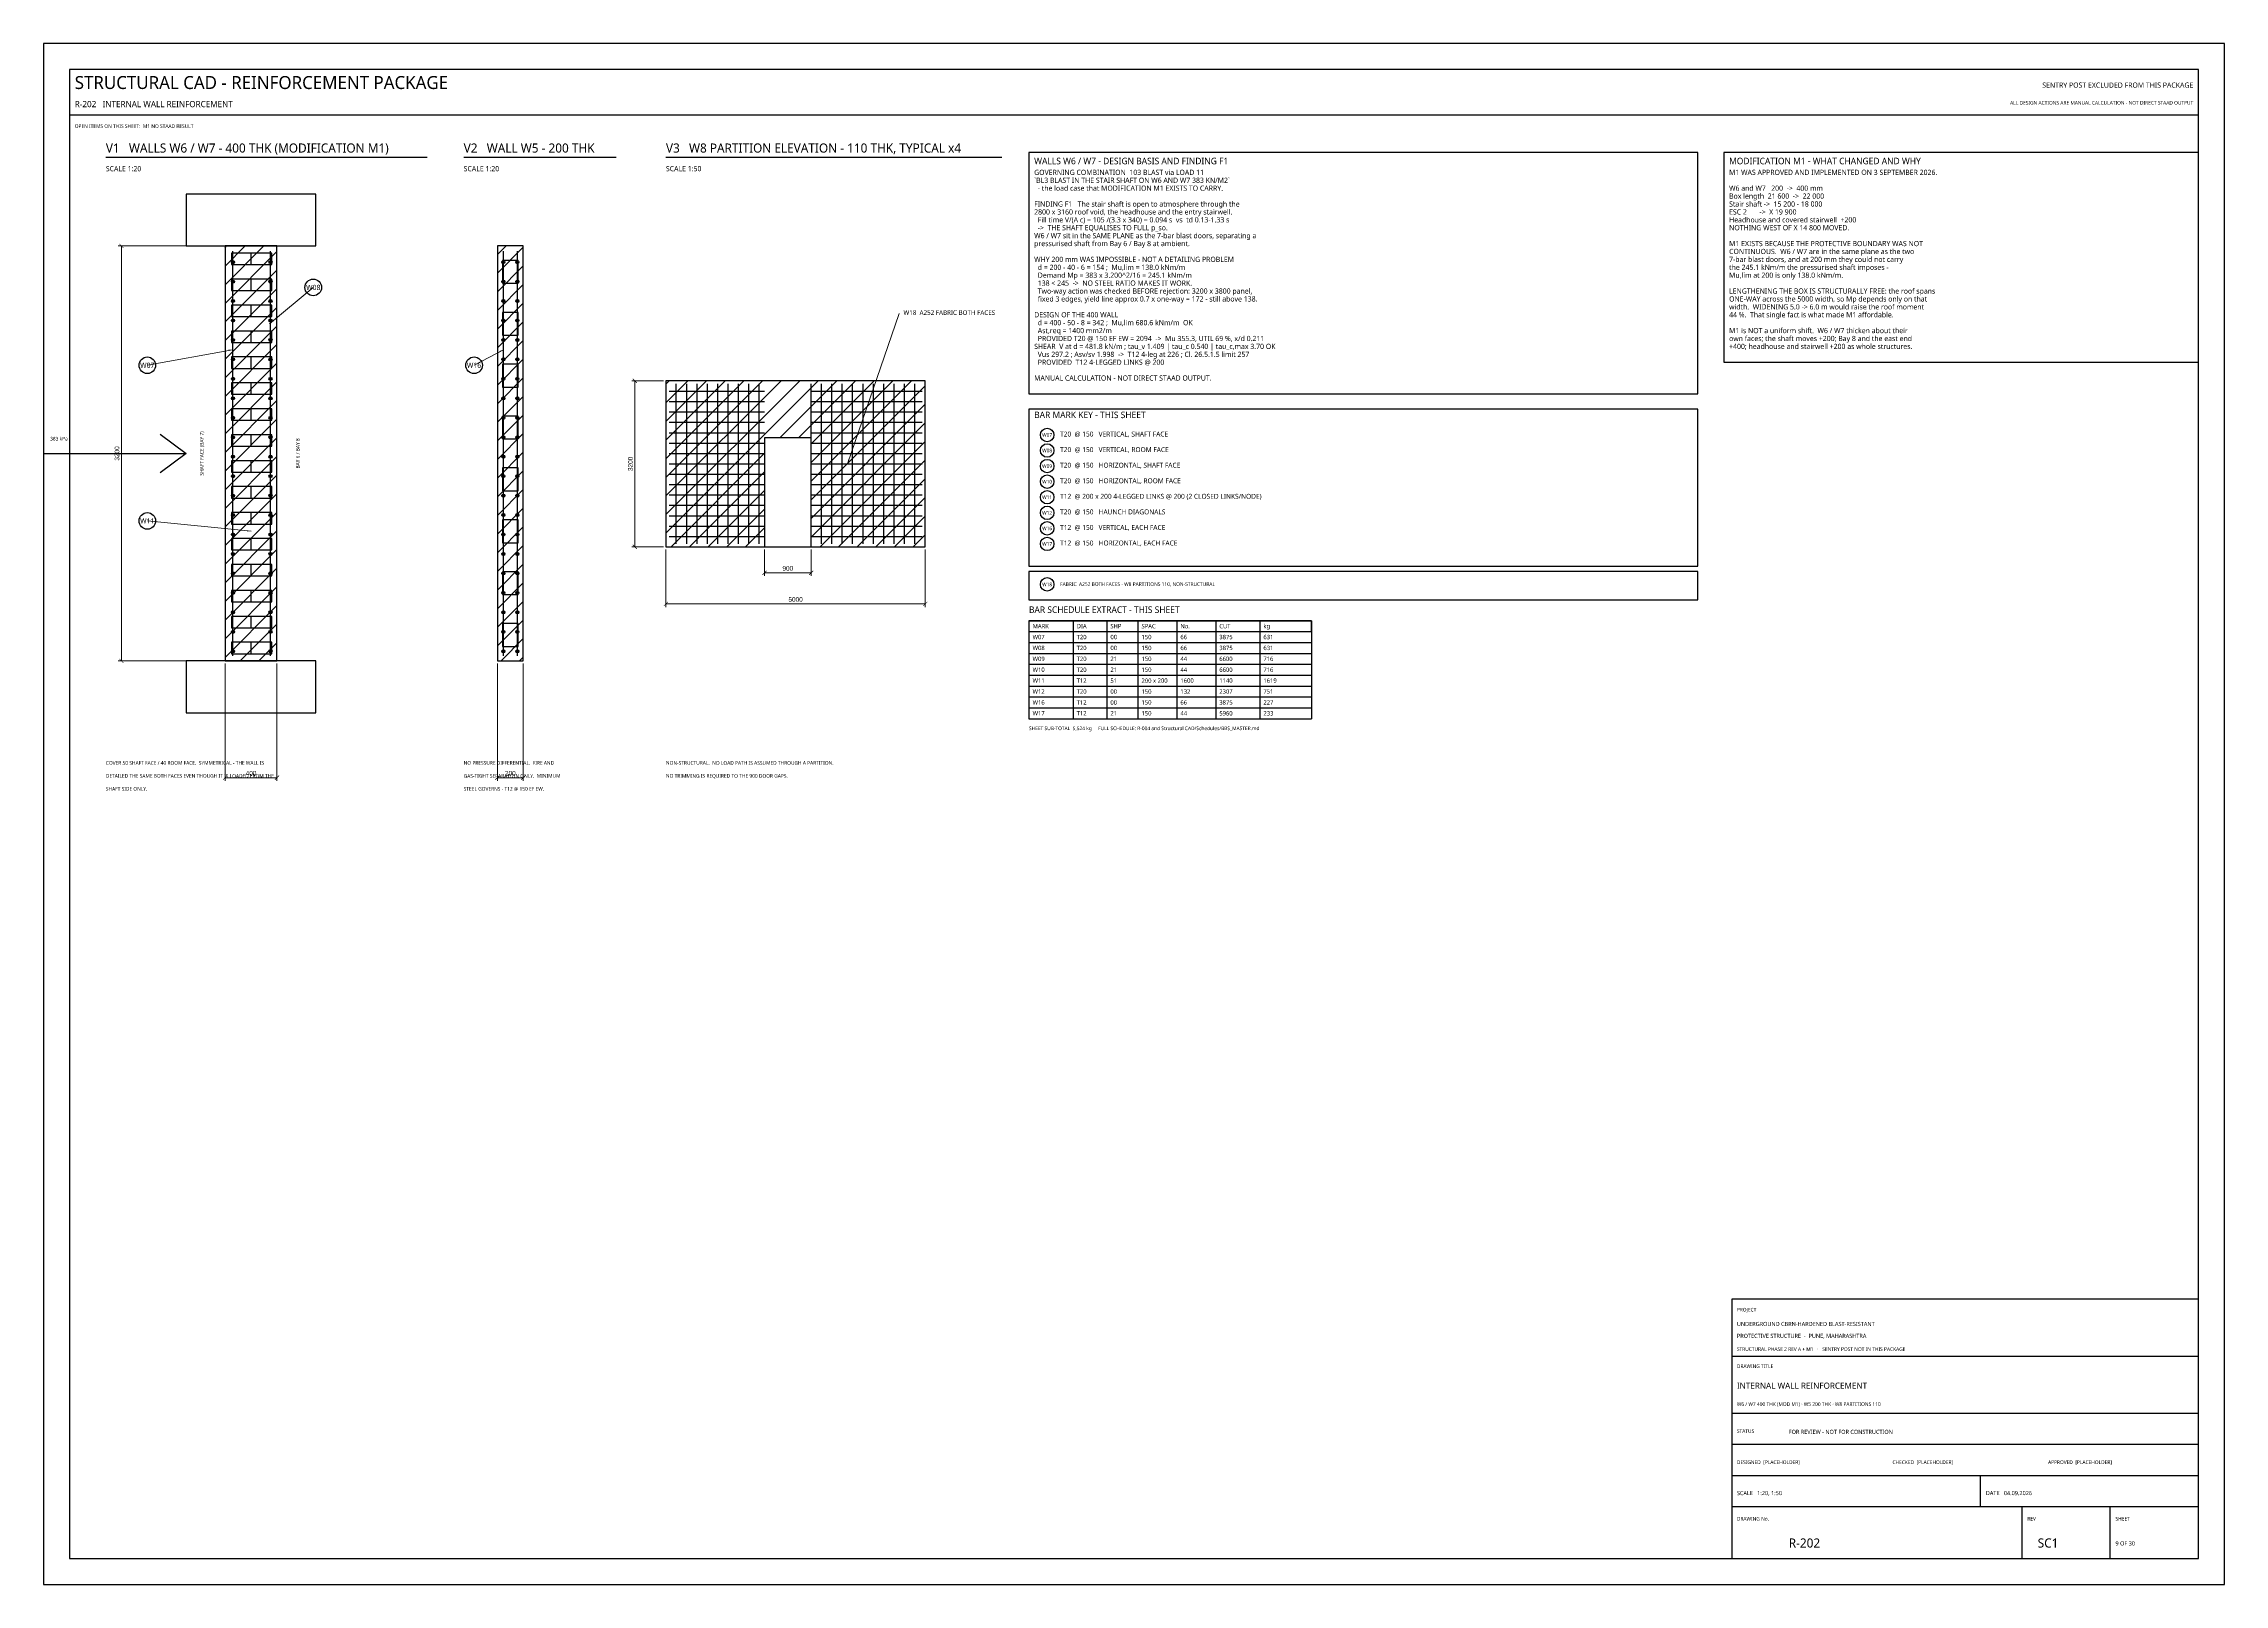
# Model space of a CAD drawing. Header units: millimetres. Extents: x 0 to 841, y 0 to 594.
import ezdxf
from ezdxf.enums import TextEntityAlignment as Align

# ---------------------------------------------------------------- set-up
doc = ezdxf.new("R2010")
doc.units = ezdxf.units.MM
for name, color, linetype in [('S-BLAST', 1, 'Continuous'), ('S-CALLOUT', 2, 'Continuous'), ('S-CONCRETE', 7, 'Continuous'), ('S-CONCRETE-THIN', 7, 'Continuous'), ('S-DIM', 4, 'Continuous'), ('S-HATCH', 8, 'Continuous'), ('S-NOTE', 7, 'Continuous'), ('S-REBAR-DIST', 3, 'Continuous'), ('S-REBAR-MAIN', 1, 'Continuous'), ('S-REBAR-STIRRUP', 6, 'Continuous'), ('S-TABLE', 7, 'Continuous'), ('S-TEXT', 7, 'Continuous'), ('S-TITLE', 7, 'Continuous')]:
    doc.layers.add(name, color=color, linetype=linetype)
doc.styles.add('OpenSans', font='OpenSans-Regular.ttf')
doc.dimstyles.new('SC-DIM', dxfattribs={"dimtxt": 1.8, "dimasz": 1.6, "dimexe": 1.2, "dimexo": 1, "dimgap": 0.8, "dimtad": 1, "dimdec": 0, "dimblk": 'ARCHTICK', "dimcen": 2.5, "dimclrd": 4, "dimclre": 4, "dimclrt": 4, "dimazin": 3, "dimtfac": 1, "dimtmove": 0, "dimatfit": 3, "dimlwd": 13, "dimlwe": 13})

# ---------------------------------------------------------------- blocks, each defined once
blk = doc.blocks.new('_ARCHTICK')
at = {"color": 0, "linetype": 'BYBLOCK', "const_width": 0.15}
blk.add_lwpolyline([(-0.5, -0.5), (0.5, 0.5)], dxfattribs=at)
blk = doc.blocks.new('BARMARK')
at = {"layer": 'S-CALLOUT'}
blk.add_circle((0, 0), 3.2, dxfattribs=at)

msp = doc.modelspace()

# ---------------------------------------------------------------- hatches: boundary and pattern name
at = {"layer": 'S-HATCH'}
h = msp.add_hatch(dxfattribs=at)
h.set_pattern_fill('ANSI31', scale=1.6)
h.paths.add_polyline_path([(70, 356), (90, 356), (90, 516), (70, 516)])
h = msp.add_hatch(dxfattribs=at)
h.set_pattern_fill('ANSI31', scale=1.6)
h.paths.add_polyline_path([(175, 356), (185, 356), (185, 516), (175, 516)])
h = msp.add_hatch(dxfattribs=at)
h.set_pattern_fill('ANSI31', scale=1.6)
h.paths.add_polyline_path([(240, 400), (340, 400), (340, 464), (240, 464)])
h.paths.add_polyline_path([(278, 400), (296, 400), (296, 442), (278, 442)], flags=16)
at = {"layer": 'S-REBAR-MAIN'}
for points in [[(73.6, 509.75), (73.554, 509.98), (73.424, 510.174), (73.23, 510.304), (73, 510.35), (72.77, 510.304), (72.576, 510.174), (72.446, 509.98), (72.4, 509.75), (72.446, 509.52), (72.576, 509.326), (72.77, 509.196), (73, 509.15), (73.23, 509.196), (73.424, 509.326), (73.554, 509.52)], [(88.1, 509.75), (88.054, 509.98), (87.924, 510.174), (87.73, 510.304), (87.5, 510.35), (87.27, 510.304), (87.076, 510.174), (86.946, 509.98), (86.9, 509.75), (86.946, 509.52), (87.076, 509.326), (87.27, 509.196), (87.5, 509.15), (87.73, 509.196), (87.924, 509.326), (88.054, 509.52)], [(177.9, 509.75), (177.854, 509.98), (177.724, 510.174), (177.53, 510.304), (177.3, 510.35), (177.07, 510.304), (176.876, 510.174), (176.746, 509.98), (176.7, 509.75), (176.746, 509.52), (176.876, 509.326), (177.07, 509.196), (177.3, 509.15), (177.53, 509.196), (177.724, 509.326), (177.854, 509.52)], [(183.3, 509.75), (183.254, 509.98), (183.124, 510.174), (182.93, 510.304), (182.7, 510.35), (182.47, 510.304), (182.276, 510.174), (182.146, 509.98), (182.1, 509.75), (182.146, 509.52), (182.276, 509.326), (182.47, 509.196), (182.7, 509.15), (182.93, 509.196), (183.124, 509.326), (183.254, 509.52)], [(73.6, 502.25), (73.554, 502.48), (73.424, 502.674), (73.23, 502.804), (73, 502.85), (72.77, 502.804), (72.576, 502.674), (72.446, 502.48), (72.4, 502.25), (72.446, 502.02), (72.576, 501.826), (72.77, 501.696), (73, 501.65), (73.23, 501.696), (73.424, 501.826), (73.554, 502.02)], [(88.1, 502.25), (88.054, 502.48), (87.924, 502.674), (87.73, 502.804), (87.5, 502.85), (87.27, 502.804), (87.076, 502.674), (86.946, 502.48), (86.9, 502.25), (86.946, 502.02), (87.076, 501.826), (87.27, 501.696), (87.5, 501.65), (87.73, 501.696), (87.924, 501.826), (88.054, 502.02)], [(177.9, 502.25), (177.854, 502.48), (177.724, 502.674), (177.53, 502.804), (177.3, 502.85), (177.07, 502.804), (176.876, 502.674), (176.746, 502.48), (176.7, 502.25), (176.746, 502.02), (176.876, 501.826), (177.07, 501.696), (177.3, 501.65), (177.53, 501.696), (177.724, 501.826), (177.854, 502.02)], [(183.3, 502.25), (183.254, 502.48), (183.124, 502.674), (182.93, 502.804), (182.7, 502.85), (182.47, 502.804), (182.276, 502.674), (182.146, 502.48), (182.1, 502.25), (182.146, 502.02), (182.276, 501.826), (182.47, 501.696), (182.7, 501.65), (182.93, 501.696), (183.124, 501.826), (183.254, 502.02)], [(73.6, 494.75), (73.554, 494.98), (73.424, 495.174), (73.23, 495.304), (73, 495.35), (72.77, 495.304), (72.576, 495.174), (72.446, 494.98), (72.4, 494.75), (72.446, 494.52), (72.576, 494.326), (72.77, 494.196), (73, 494.15), (73.23, 494.196), (73.424, 494.326), (73.554, 494.52)], [(73.6, 487.25), (73.554, 487.48), (73.424, 487.674), (73.23, 487.804), (73, 487.85), (72.77, 487.804), (72.576, 487.674), (72.446, 487.48), (72.4, 487.25), (72.446, 487.02), (72.576, 486.826), (72.77, 486.696), (73, 486.65), (73.23, 486.696), (73.424, 486.826), (73.554, 487.02)], [(88.1, 494.75), (88.054, 494.98), (87.924, 495.174), (87.73, 495.304), (87.5, 495.35), (87.27, 495.304), (87.076, 495.174), (86.946, 494.98), (86.9, 494.75), (86.946, 494.52), (87.076, 494.326), (87.27, 494.196), (87.5, 494.15), (87.73, 494.196), (87.924, 494.326), (88.054, 494.52)], [(88.1, 487.25), (88.054, 487.48), (87.924, 487.674), (87.73, 487.804), (87.5, 487.85), (87.27, 487.804), (87.076, 487.674), (86.946, 487.48), (86.9, 487.25), (86.946, 487.02), (87.076, 486.826), (87.27, 486.696), (87.5, 486.65), (87.73, 486.696), (87.924, 486.826), (88.054, 487.02)], [(177.9, 494.75), (177.854, 494.98), (177.724, 495.174), (177.53, 495.304), (177.3, 495.35), (177.07, 495.304), (176.876, 495.174), (176.746, 494.98), (176.7, 494.75), (176.746, 494.52), (176.876, 494.326), (177.07, 494.196), (177.3, 494.15), (177.53, 494.196), (177.724, 494.326), (177.854, 494.52)], [(177.9, 487.25), (177.854, 487.48), (177.724, 487.674), (177.53, 487.804), (177.3, 487.85), (177.07, 487.804), (176.876, 487.674), (176.746, 487.48), (176.7, 487.25), (176.746, 487.02), (176.876, 486.826), (177.07, 486.696), (177.3, 486.65), (177.53, 486.696), (177.724, 486.826), (177.854, 487.02)], [(183.3, 494.75), (183.254, 494.98), (183.124, 495.174), (182.93, 495.304), (182.7, 495.35), (182.47, 495.304), (182.276, 495.174), (182.146, 494.98), (182.1, 494.75), (182.146, 494.52), (182.276, 494.326), (182.47, 494.196), (182.7, 494.15), (182.93, 494.196), (183.124, 494.326), (183.254, 494.52)], [(183.3, 487.25), (183.254, 487.48), (183.124, 487.674), (182.93, 487.804), (182.7, 487.85), (182.47, 487.804), (182.276, 487.674), (182.146, 487.48), (182.1, 487.25), (182.146, 487.02), (182.276, 486.826), (182.47, 486.696), (182.7, 486.65), (182.93, 486.696), (183.124, 486.826), (183.254, 487.02)], [(73.6, 479.75), (73.554, 479.98), (73.424, 480.174), (73.23, 480.304), (73, 480.35), (72.77, 480.304), (72.576, 480.174), (72.446, 479.98), (72.4, 479.75), (72.446, 479.52), (72.576, 479.326), (72.77, 479.196), (73, 479.15), (73.23, 479.196), (73.424, 479.326), (73.554, 479.52)], [(88.1, 479.75), (88.054, 479.98), (87.924, 480.174), (87.73, 480.304), (87.5, 480.35), (87.27, 480.304), (87.076, 480.174), (86.946, 479.98), (86.9, 479.75), (86.946, 479.52), (87.076, 479.326), (87.27, 479.196), (87.5, 479.15), (87.73, 479.196), (87.924, 479.326), (88.054, 479.52)], [(177.9, 479.75), (177.854, 479.98), (177.724, 480.174), (177.53, 480.304), (177.3, 480.35), (177.07, 480.304), (176.876, 480.174), (176.746, 479.98), (176.7, 479.75), (176.746, 479.52), (176.876, 479.326), (177.07, 479.196), (177.3, 479.15), (177.53, 479.196), (177.724, 479.326), (177.854, 479.52)], [(183.3, 479.75), (183.254, 479.98), (183.124, 480.174), (182.93, 480.304), (182.7, 480.35), (182.47, 480.304), (182.276, 480.174), (182.146, 479.98), (182.1, 479.75), (182.146, 479.52), (182.276, 479.326), (182.47, 479.196), (182.7, 479.15), (182.93, 479.196), (183.124, 479.326), (183.254, 479.52)], [(73.6, 472.25), (73.554, 472.48), (73.424, 472.674), (73.23, 472.804), (73, 472.85), (72.77, 472.804), (72.576, 472.674), (72.446, 472.48), (72.4, 472.25), (72.446, 472.02), (72.576, 471.826), (72.77, 471.696), (73, 471.65), (73.23, 471.696), (73.424, 471.826), (73.554, 472.02)], [(88.1, 472.25), (88.054, 472.48), (87.924, 472.674), (87.73, 472.804), (87.5, 472.85), (87.27, 472.804), (87.076, 472.674), (86.946, 472.48), (86.9, 472.25), (86.946, 472.02), (87.076, 471.826), (87.27, 471.696), (87.5, 471.65), (87.73, 471.696), (87.924, 471.826), (88.054, 472.02)], [(177.9, 472.25), (177.854, 472.48), (177.724, 472.674), (177.53, 472.804), (177.3, 472.85), (177.07, 472.804), (176.876, 472.674), (176.746, 472.48), (176.7, 472.25), (176.746, 472.02), (176.876, 471.826), (177.07, 471.696), (177.3, 471.65), (177.53, 471.696), (177.724, 471.826), (177.854, 472.02)], [(183.3, 472.25), (183.254, 472.48), (183.124, 472.674), (182.93, 472.804), (182.7, 472.85), (182.47, 472.804), (182.276, 472.674), (182.146, 472.48), (182.1, 472.25), (182.146, 472.02), (182.276, 471.826), (182.47, 471.696), (182.7, 471.65), (182.93, 471.696), (183.124, 471.826), (183.254, 472.02)], [(73.6, 464.75), (73.554, 464.98), (73.424, 465.174), (73.23, 465.304), (73, 465.35), (72.77, 465.304), (72.576, 465.174), (72.446, 464.98), (72.4, 464.75), (72.446, 464.52), (72.576, 464.326), (72.77, 464.196), (73, 464.15), (73.23, 464.196), (73.424, 464.326), (73.554, 464.52)], [(88.1, 464.75), (88.054, 464.98), (87.924, 465.174), (87.73, 465.304), (87.5, 465.35), (87.27, 465.304), (87.076, 465.174), (86.946, 464.98), (86.9, 464.75), (86.946, 464.52), (87.076, 464.326), (87.27, 464.196), (87.5, 464.15), (87.73, 464.196), (87.924, 464.326), (88.054, 464.52)], [(177.9, 464.75), (177.854, 464.98), (177.724, 465.174), (177.53, 465.304), (177.3, 465.35), (177.07, 465.304), (176.876, 465.174), (176.746, 464.98), (176.7, 464.75), (176.746, 464.52), (176.876, 464.326), (177.07, 464.196), (177.3, 464.15), (177.53, 464.196), (177.724, 464.326), (177.854, 464.52)], [(183.3, 464.75), (183.254, 464.98), (183.124, 465.174), (182.93, 465.304), (182.7, 465.35), (182.47, 465.304), (182.276, 465.174), (182.146, 464.98), (182.1, 464.75), (182.146, 464.52), (182.276, 464.326), (182.47, 464.196), (182.7, 464.15), (182.93, 464.196), (183.124, 464.326), (183.254, 464.52)], [(73.6, 457.25), (73.554, 457.48), (73.424, 457.674), (73.23, 457.804), (73, 457.85), (72.77, 457.804), (72.576, 457.674), (72.446, 457.48), (72.4, 457.25), (72.446, 457.02), (72.576, 456.826), (72.77, 456.696), (73, 456.65), (73.23, 456.696), (73.424, 456.826), (73.554, 457.02)], [(88.1, 457.25), (88.054, 457.48), (87.924, 457.674), (87.73, 457.804), (87.5, 457.85), (87.27, 457.804), (87.076, 457.674), (86.946, 457.48), (86.9, 457.25), (86.946, 457.02), (87.076, 456.826), (87.27, 456.696), (87.5, 456.65), (87.73, 456.696), (87.924, 456.826), (88.054, 457.02)], [(177.9, 457.25), (177.854, 457.48), (177.724, 457.674), (177.53, 457.804), (177.3, 457.85), (177.07, 457.804), (176.876, 457.674), (176.746, 457.48), (176.7, 457.25), (176.746, 457.02), (176.876, 456.826), (177.07, 456.696), (177.3, 456.65), (177.53, 456.696), (177.724, 456.826), (177.854, 457.02)], [(183.3, 457.25), (183.254, 457.48), (183.124, 457.674), (182.93, 457.804), (182.7, 457.85), (182.47, 457.804), (182.276, 457.674), (182.146, 457.48), (182.1, 457.25), (182.146, 457.02), (182.276, 456.826), (182.47, 456.696), (182.7, 456.65), (182.93, 456.696), (183.124, 456.826), (183.254, 457.02)], [(73.6, 449.75), (73.554, 449.98), (73.424, 450.174), (73.23, 450.304), (73, 450.35), (72.77, 450.304), (72.576, 450.174), (72.446, 449.98), (72.4, 449.75), (72.446, 449.52), (72.576, 449.326), (72.77, 449.196), (73, 449.15), (73.23, 449.196), (73.424, 449.326), (73.554, 449.52)], [(88.1, 449.75), (88.054, 449.98), (87.924, 450.174), (87.73, 450.304), (87.5, 450.35), (87.27, 450.304), (87.076, 450.174), (86.946, 449.98), (86.9, 449.75), (86.946, 449.52), (87.076, 449.326), (87.27, 449.196), (87.5, 449.15), (87.73, 449.196), (87.924, 449.326), (88.054, 449.52)], [(177.9, 449.75), (177.854, 449.98), (177.724, 450.174), (177.53, 450.304), (177.3, 450.35), (177.07, 450.304), (176.876, 450.174), (176.746, 449.98), (176.7, 449.75), (176.746, 449.52), (176.876, 449.326), (177.07, 449.196), (177.3, 449.15), (177.53, 449.196), (177.724, 449.326), (177.854, 449.52)], [(183.3, 449.75), (183.254, 449.98), (183.124, 450.174), (182.93, 450.304), (182.7, 450.35), (182.47, 450.304), (182.276, 450.174), (182.146, 449.98), (182.1, 449.75), (182.146, 449.52), (182.276, 449.326), (182.47, 449.196), (182.7, 449.15), (182.93, 449.196), (183.124, 449.326), (183.254, 449.52)], [(73.6, 442.25), (73.554, 442.48), (73.424, 442.674), (73.23, 442.804), (73, 442.85), (72.77, 442.804), (72.576, 442.674), (72.446, 442.48), (72.4, 442.25), (72.446, 442.02), (72.576, 441.826), (72.77, 441.696), (73, 441.65), (73.23, 441.696), (73.424, 441.826), (73.554, 442.02)], [(88.1, 442.25), (88.054, 442.48), (87.924, 442.674), (87.73, 442.804), (87.5, 442.85), (87.27, 442.804), (87.076, 442.674), (86.946, 442.48), (86.9, 442.25), (86.946, 442.02), (87.076, 441.826), (87.27, 441.696), (87.5, 441.65), (87.73, 441.696), (87.924, 441.826), (88.054, 442.02)], [(177.9, 442.25), (177.854, 442.48), (177.724, 442.674), (177.53, 442.804), (177.3, 442.85), (177.07, 442.804), (176.876, 442.674), (176.746, 442.48), (176.7, 442.25), (176.746, 442.02), (176.876, 441.826), (177.07, 441.696), (177.3, 441.65), (177.53, 441.696), (177.724, 441.826), (177.854, 442.02)], [(183.3, 442.25), (183.254, 442.48), (183.124, 442.674), (182.93, 442.804), (182.7, 442.85), (182.47, 442.804), (182.276, 442.674), (182.146, 442.48), (182.1, 442.25), (182.146, 442.02), (182.276, 441.826), (182.47, 441.696), (182.7, 441.65), (182.93, 441.696), (183.124, 441.826), (183.254, 442.02)], [(73.6, 434.75), (73.554, 434.98), (73.424, 435.174), (73.23, 435.304), (73, 435.35), (72.77, 435.304), (72.576, 435.174), (72.446, 434.98), (72.4, 434.75), (72.446, 434.52), (72.576, 434.326), (72.77, 434.196), (73, 434.15), (73.23, 434.196), (73.424, 434.326), (73.554, 434.52)], [(88.1, 434.75), (88.054, 434.98), (87.924, 435.174), (87.73, 435.304), (87.5, 435.35), (87.27, 435.304), (87.076, 435.174), (86.946, 434.98), (86.9, 434.75), (86.946, 434.52), (87.076, 434.326), (87.27, 434.196), (87.5, 434.15), (87.73, 434.196), (87.924, 434.326), (88.054, 434.52)], [(177.9, 434.75), (177.854, 434.98), (177.724, 435.174), (177.53, 435.304), (177.3, 435.35), (177.07, 435.304), (176.876, 435.174), (176.746, 434.98), (176.7, 434.75), (176.746, 434.52), (176.876, 434.326), (177.07, 434.196), (177.3, 434.15), (177.53, 434.196), (177.724, 434.326), (177.854, 434.52)], [(183.3, 434.75), (183.254, 434.98), (183.124, 435.174), (182.93, 435.304), (182.7, 435.35), (182.47, 435.304), (182.276, 435.174), (182.146, 434.98), (182.1, 434.75), (182.146, 434.52), (182.276, 434.326), (182.47, 434.196), (182.7, 434.15), (182.93, 434.196), (183.124, 434.326), (183.254, 434.52)], [(73.6, 427.25), (73.554, 427.48), (73.424, 427.674), (73.23, 427.804), (73, 427.85), (72.77, 427.804), (72.576, 427.674), (72.446, 427.48), (72.4, 427.25), (72.446, 427.02), (72.576, 426.826), (72.77, 426.696), (73, 426.65), (73.23, 426.696), (73.424, 426.826), (73.554, 427.02)], [(88.1, 427.25), (88.054, 427.48), (87.924, 427.674), (87.73, 427.804), (87.5, 427.85), (87.27, 427.804), (87.076, 427.674), (86.946, 427.48), (86.9, 427.25), (86.946, 427.02), (87.076, 426.826), (87.27, 426.696), (87.5, 426.65), (87.73, 426.696), (87.924, 426.826), (88.054, 427.02)], [(177.9, 427.25), (177.854, 427.48), (177.724, 427.674), (177.53, 427.804), (177.3, 427.85), (177.07, 427.804), (176.876, 427.674), (176.746, 427.48), (176.7, 427.25), (176.746, 427.02), (176.876, 426.826), (177.07, 426.696), (177.3, 426.65), (177.53, 426.696), (177.724, 426.826), (177.854, 427.02)], [(183.3, 427.25), (183.254, 427.48), (183.124, 427.674), (182.93, 427.804), (182.7, 427.85), (182.47, 427.804), (182.276, 427.674), (182.146, 427.48), (182.1, 427.25), (182.146, 427.02), (182.276, 426.826), (182.47, 426.696), (182.7, 426.65), (182.93, 426.696), (183.124, 426.826), (183.254, 427.02)], [(73.6, 419.75), (73.554, 419.98), (73.424, 420.174), (73.23, 420.304), (73, 420.35), (72.77, 420.304), (72.576, 420.174), (72.446, 419.98), (72.4, 419.75), (72.446, 419.52), (72.576, 419.326), (72.77, 419.196), (73, 419.15), (73.23, 419.196), (73.424, 419.326), (73.554, 419.52)], [(73.6, 412.25), (73.554, 412.48), (73.424, 412.674), (73.23, 412.804), (73, 412.85), (72.77, 412.804), (72.576, 412.674), (72.446, 412.48), (72.4, 412.25), (72.446, 412.02), (72.576, 411.826), (72.77, 411.696), (73, 411.65), (73.23, 411.696), (73.424, 411.826), (73.554, 412.02)], [(88.1, 419.75), (88.054, 419.98), (87.924, 420.174), (87.73, 420.304), (87.5, 420.35), (87.27, 420.304), (87.076, 420.174), (86.946, 419.98), (86.9, 419.75), (86.946, 419.52), (87.076, 419.326), (87.27, 419.196), (87.5, 419.15), (87.73, 419.196), (87.924, 419.326), (88.054, 419.52)], [(88.1, 412.25), (88.054, 412.48), (87.924, 412.674), (87.73, 412.804), (87.5, 412.85), (87.27, 412.804), (87.076, 412.674), (86.946, 412.48), (86.9, 412.25), (86.946, 412.02), (87.076, 411.826), (87.27, 411.696), (87.5, 411.65), (87.73, 411.696), (87.924, 411.826), (88.054, 412.02)], [(177.9, 419.75), (177.854, 419.98), (177.724, 420.174), (177.53, 420.304), (177.3, 420.35), (177.07, 420.304), (176.876, 420.174), (176.746, 419.98), (176.7, 419.75), (176.746, 419.52), (176.876, 419.326), (177.07, 419.196), (177.3, 419.15), (177.53, 419.196), (177.724, 419.326), (177.854, 419.52)], [(177.9, 412.25), (177.854, 412.48), (177.724, 412.674), (177.53, 412.804), (177.3, 412.85), (177.07, 412.804), (176.876, 412.674), (176.746, 412.48), (176.7, 412.25), (176.746, 412.02), (176.876, 411.826), (177.07, 411.696), (177.3, 411.65), (177.53, 411.696), (177.724, 411.826), (177.854, 412.02)], [(183.3, 419.75), (183.254, 419.98), (183.124, 420.174), (182.93, 420.304), (182.7, 420.35), (182.47, 420.304), (182.276, 420.174), (182.146, 419.98), (182.1, 419.75), (182.146, 419.52), (182.276, 419.326), (182.47, 419.196), (182.7, 419.15), (182.93, 419.196), (183.124, 419.326), (183.254, 419.52)], [(183.3, 412.25), (183.254, 412.48), (183.124, 412.674), (182.93, 412.804), (182.7, 412.85), (182.47, 412.804), (182.276, 412.674), (182.146, 412.48), (182.1, 412.25), (182.146, 412.02), (182.276, 411.826), (182.47, 411.696), (182.7, 411.65), (182.93, 411.696), (183.124, 411.826), (183.254, 412.02)], [(73.6, 404.75), (73.554, 404.98), (73.424, 405.174), (73.23, 405.304), (73, 405.35), (72.77, 405.304), (72.576, 405.174), (72.446, 404.98), (72.4, 404.75), (72.446, 404.52), (72.576, 404.326), (72.77, 404.196), (73, 404.15), (73.23, 404.196), (73.424, 404.326), (73.554, 404.52)], [(88.1, 404.75), (88.054, 404.98), (87.924, 405.174), (87.73, 405.304), (87.5, 405.35), (87.27, 405.304), (87.076, 405.174), (86.946, 404.98), (86.9, 404.75), (86.946, 404.52), (87.076, 404.326), (87.27, 404.196), (87.5, 404.15), (87.73, 404.196), (87.924, 404.326), (88.054, 404.52)], [(177.9, 404.75), (177.854, 404.98), (177.724, 405.174), (177.53, 405.304), (177.3, 405.35), (177.07, 405.304), (176.876, 405.174), (176.746, 404.98), (176.7, 404.75), (176.746, 404.52), (176.876, 404.326), (177.07, 404.196), (177.3, 404.15), (177.53, 404.196), (177.724, 404.326), (177.854, 404.52)], [(183.3, 404.75), (183.254, 404.98), (183.124, 405.174), (182.93, 405.304), (182.7, 405.35), (182.47, 405.304), (182.276, 405.174), (182.146, 404.98), (182.1, 404.75), (182.146, 404.52), (182.276, 404.326), (182.47, 404.196), (182.7, 404.15), (182.93, 404.196), (183.124, 404.326), (183.254, 404.52)], [(73.6, 397.25), (73.554, 397.48), (73.424, 397.674), (73.23, 397.804), (73, 397.85), (72.77, 397.804), (72.576, 397.674), (72.446, 397.48), (72.4, 397.25), (72.446, 397.02), (72.576, 396.826), (72.77, 396.696), (73, 396.65), (73.23, 396.696), (73.424, 396.826), (73.554, 397.02)], [(88.1, 397.25), (88.054, 397.48), (87.924, 397.674), (87.73, 397.804), (87.5, 397.85), (87.27, 397.804), (87.076, 397.674), (86.946, 397.48), (86.9, 397.25), (86.946, 397.02), (87.076, 396.826), (87.27, 396.696), (87.5, 396.65), (87.73, 396.696), (87.924, 396.826), (88.054, 397.02)], [(177.9, 397.25), (177.854, 397.48), (177.724, 397.674), (177.53, 397.804), (177.3, 397.85), (177.07, 397.804), (176.876, 397.674), (176.746, 397.48), (176.7, 397.25), (176.746, 397.02), (176.876, 396.826), (177.07, 396.696), (177.3, 396.65), (177.53, 396.696), (177.724, 396.826), (177.854, 397.02)], [(183.3, 397.25), (183.254, 397.48), (183.124, 397.674), (182.93, 397.804), (182.7, 397.85), (182.47, 397.804), (182.276, 397.674), (182.146, 397.48), (182.1, 397.25), (182.146, 397.02), (182.276, 396.826), (182.47, 396.696), (182.7, 396.65), (182.93, 396.696), (183.124, 396.826), (183.254, 397.02)], [(73.6, 389.75), (73.554, 389.98), (73.424, 390.174), (73.23, 390.304), (73, 390.35), (72.77, 390.304), (72.576, 390.174), (72.446, 389.98), (72.4, 389.75), (72.446, 389.52), (72.576, 389.326), (72.77, 389.196), (73, 389.15), (73.23, 389.196), (73.424, 389.326), (73.554, 389.52)], [(88.1, 389.75), (88.054, 389.98), (87.924, 390.174), (87.73, 390.304), (87.5, 390.35), (87.27, 390.304), (87.076, 390.174), (86.946, 389.98), (86.9, 389.75), (86.946, 389.52), (87.076, 389.326), (87.27, 389.196), (87.5, 389.15), (87.73, 389.196), (87.924, 389.326), (88.054, 389.52)], [(177.9, 389.75), (177.854, 389.98), (177.724, 390.174), (177.53, 390.304), (177.3, 390.35), (177.07, 390.304), (176.876, 390.174), (176.746, 389.98), (176.7, 389.75), (176.746, 389.52), (176.876, 389.326), (177.07, 389.196), (177.3, 389.15), (177.53, 389.196), (177.724, 389.326), (177.854, 389.52)], [(183.3, 389.75), (183.254, 389.98), (183.124, 390.174), (182.93, 390.304), (182.7, 390.35), (182.47, 390.304), (182.276, 390.174), (182.146, 389.98), (182.1, 389.75), (182.146, 389.52), (182.276, 389.326), (182.47, 389.196), (182.7, 389.15), (182.93, 389.196), (183.124, 389.326), (183.254, 389.52)], [(73.6, 382.25), (73.554, 382.48), (73.424, 382.674), (73.23, 382.804), (73, 382.85), (72.77, 382.804), (72.576, 382.674), (72.446, 382.48), (72.4, 382.25), (72.446, 382.02), (72.576, 381.826), (72.77, 381.696), (73, 381.65), (73.23, 381.696), (73.424, 381.826), (73.554, 382.02)], [(88.1, 382.25), (88.054, 382.48), (87.924, 382.674), (87.73, 382.804), (87.5, 382.85), (87.27, 382.804), (87.076, 382.674), (86.946, 382.48), (86.9, 382.25), (86.946, 382.02), (87.076, 381.826), (87.27, 381.696), (87.5, 381.65), (87.73, 381.696), (87.924, 381.826), (88.054, 382.02)], [(177.9, 382.25), (177.854, 382.48), (177.724, 382.674), (177.53, 382.804), (177.3, 382.85), (177.07, 382.804), (176.876, 382.674), (176.746, 382.48), (176.7, 382.25), (176.746, 382.02), (176.876, 381.826), (177.07, 381.696), (177.3, 381.65), (177.53, 381.696), (177.724, 381.826), (177.854, 382.02)], [(183.3, 382.25), (183.254, 382.48), (183.124, 382.674), (182.93, 382.804), (182.7, 382.85), (182.47, 382.804), (182.276, 382.674), (182.146, 382.48), (182.1, 382.25), (182.146, 382.02), (182.276, 381.826), (182.47, 381.696), (182.7, 381.65), (182.93, 381.696), (183.124, 381.826), (183.254, 382.02)], [(73.6, 374.75), (73.554, 374.98), (73.424, 375.174), (73.23, 375.304), (73, 375.35), (72.77, 375.304), (72.576, 375.174), (72.446, 374.98), (72.4, 374.75), (72.446, 374.52), (72.576, 374.326), (72.77, 374.196), (73, 374.15), (73.23, 374.196), (73.424, 374.326), (73.554, 374.52)], [(88.1, 374.75), (88.054, 374.98), (87.924, 375.174), (87.73, 375.304), (87.5, 375.35), (87.27, 375.304), (87.076, 375.174), (86.946, 374.98), (86.9, 374.75), (86.946, 374.52), (87.076, 374.326), (87.27, 374.196), (87.5, 374.15), (87.73, 374.196), (87.924, 374.326), (88.054, 374.52)], [(177.9, 374.75), (177.854, 374.98), (177.724, 375.174), (177.53, 375.304), (177.3, 375.35), (177.07, 375.304), (176.876, 375.174), (176.746, 374.98), (176.7, 374.75), (176.746, 374.52), (176.876, 374.326), (177.07, 374.196), (177.3, 374.15), (177.53, 374.196), (177.724, 374.326), (177.854, 374.52)], [(183.3, 374.75), (183.254, 374.98), (183.124, 375.174), (182.93, 375.304), (182.7, 375.35), (182.47, 375.304), (182.276, 375.174), (182.146, 374.98), (182.1, 374.75), (182.146, 374.52), (182.276, 374.326), (182.47, 374.196), (182.7, 374.15), (182.93, 374.196), (183.124, 374.326), (183.254, 374.52)], [(73.6, 367.25), (73.554, 367.48), (73.424, 367.674), (73.23, 367.804), (73, 367.85), (72.77, 367.804), (72.576, 367.674), (72.446, 367.48), (72.4, 367.25), (72.446, 367.02), (72.576, 366.826), (72.77, 366.696), (73, 366.65), (73.23, 366.696), (73.424, 366.826), (73.554, 367.02)], [(88.1, 367.25), (88.054, 367.48), (87.924, 367.674), (87.73, 367.804), (87.5, 367.85), (87.27, 367.804), (87.076, 367.674), (86.946, 367.48), (86.9, 367.25), (86.946, 367.02), (87.076, 366.826), (87.27, 366.696), (87.5, 366.65), (87.73, 366.696), (87.924, 366.826), (88.054, 367.02)], [(177.9, 367.25), (177.854, 367.48), (177.724, 367.674), (177.53, 367.804), (177.3, 367.85), (177.07, 367.804), (176.876, 367.674), (176.746, 367.48), (176.7, 367.25), (176.746, 367.02), (176.876, 366.826), (177.07, 366.696), (177.3, 366.65), (177.53, 366.696), (177.724, 366.826), (177.854, 367.02)], [(183.3, 367.25), (183.254, 367.48), (183.124, 367.674), (182.93, 367.804), (182.7, 367.85), (182.47, 367.804), (182.276, 367.674), (182.146, 367.48), (182.1, 367.25), (182.146, 367.02), (182.276, 366.826), (182.47, 366.696), (182.7, 366.65), (182.93, 366.696), (183.124, 366.826), (183.254, 367.02)], [(73.6, 359.75), (73.554, 359.98), (73.424, 360.174), (73.23, 360.304), (73, 360.35), (72.77, 360.304), (72.576, 360.174), (72.446, 359.98), (72.4, 359.75), (72.446, 359.52), (72.576, 359.326), (72.77, 359.196), (73, 359.15), (73.23, 359.196), (73.424, 359.326), (73.554, 359.52)], [(88.1, 359.75), (88.054, 359.98), (87.924, 360.174), (87.73, 360.304), (87.5, 360.35), (87.27, 360.304), (87.076, 360.174), (86.946, 359.98), (86.9, 359.75), (86.946, 359.52), (87.076, 359.326), (87.27, 359.196), (87.5, 359.15), (87.73, 359.196), (87.924, 359.326), (88.054, 359.52)], [(177.9, 359.75), (177.854, 359.98), (177.724, 360.174), (177.53, 360.304), (177.3, 360.35), (177.07, 360.304), (176.876, 360.174), (176.746, 359.98), (176.7, 359.75), (176.746, 359.52), (176.876, 359.326), (177.07, 359.196), (177.3, 359.15), (177.53, 359.196), (177.724, 359.326), (177.854, 359.52)], [(183.3, 359.75), (183.254, 359.98), (183.124, 360.174), (182.93, 360.304), (182.7, 360.35), (182.47, 360.304), (182.276, 360.174), (182.146, 359.98), (182.1, 359.75), (182.146, 359.52), (182.276, 359.326), (182.47, 359.196), (182.7, 359.15), (182.93, 359.196), (183.124, 359.326), (183.254, 359.52)]]:
    msp.add_hatch(color=1, dxfattribs=at).paths.add_polyline_path(points)

# ---------------------------------------------------------------- linework, layer by layer
at = {"layer": 'S-BLAST'}
for points in [[(45, 443.5), (55, 436), (45, 428.5)], [(0, 436), (55, 436)]]:
    msp.add_lwpolyline(points, dxfattribs=at)
at = {"layer": 'S-CALLOUT'}
for centre in [(387, 443.125), (387, 437.125), (387, 431.125), (387, 425.125), (387, 419.125), (387, 413.125), (387, 407.125), (387, 401.125), (387, 385.525)]:
    msp.add_circle(centre, 2.6, dxfattribs=at)
at = {"layer": 'S-CONCRETE'}
for points in [[(70, 356), (90, 356), (90, 516), (70, 516)], [(175, 356), (185, 356), (185, 516), (175, 516)], [(240, 400), (340, 400), (340, 464), (240, 464)], [(278, 400), (296, 400), (296, 442), (278, 442)]]:
    msp.add_lwpolyline(points, close=True, dxfattribs=at)
at = {"layer": 'S-CONCRETE-THIN'}
for points in [[(55, 516), (105, 516), (105, 536), (55, 536)], [(55, 336), (105, 336), (105, 356), (55, 356)]]:
    msp.add_lwpolyline(points, close=True, dxfattribs=at)
at = {"layer": 'S-REBAR-DIST'}
for p, q in [((244, 401.2), (244, 462.8)), ((248, 401.2), (248, 462.8)), ((252, 401.2), (252, 462.8)), ((256, 401.2), (256, 462.8)), ((260, 401.2), (260, 462.8)), ((264, 401.2), (264, 462.8)), ((268, 401.2), (268, 462.8)), ((272, 401.2), (272, 462.8)), ((276, 401.2), (276, 462.8)), ((296, 401.2), (296, 462.8)), ((300, 401.2), (300, 462.8)), ((304, 401.2), (304, 462.8)), ((308, 401.2), (308, 462.8)), ((312, 401.2), (312, 462.8)), ((316, 401.2), (316, 462.8)), ((320, 401.2), (320, 462.8)), ((324, 401.2), (324, 462.8)), ((328, 401.2), (328, 462.8)), ((332, 401.2), (332, 462.8)), ((336, 401.2), (336, 462.8)), ((241.2, 460), (278, 460)), ((241.2, 456), (278, 456)), ((296, 460), (338.8, 460)), ((296, 456), (338.8, 456)), ((241.2, 452), (278, 452)), ((241.2, 448), (278, 448)), ((296, 452), (338.8, 452)), ((296, 448), (338.8, 448)), ((241.2, 444), (278, 444)), ((241.2, 440), (278, 440)), ((296, 444), (338.8, 444)), ((296, 440), (338.8, 440)), ((241.2, 436), (278, 436)), ((241.2, 432), (278, 432)), ((296, 436), (338.8, 436)), ((296, 432), (338.8, 432)), ((241.2, 428), (278, 428)), ((241.2, 424), (278, 424)), ((296, 428), (338.8, 428)), ((296, 424), (338.8, 424)), ((241.2, 420), (278, 420)), ((241.2, 416), (278, 416)), ((296, 420), (338.8, 420)), ((296, 416), (338.8, 416)), ((241.2, 412), (278, 412)), ((241.2, 408), (278, 408)), ((241.2, 404), (278, 404)), ((296, 412), (338.8, 412)), ((296, 408), (338.8, 408)), ((296, 404), (338.8, 404))]:
    msp.add_line(p, q, dxfattribs=at)
at = {"layer": 'S-REBAR-MAIN'}
for p, q in [((73, 358), (73, 514)), ((87.5, 358), (87.5, 514)), ((177.3, 358), (177.3, 514)), ((182.7, 358), (182.7, 514))]:
    msp.add_line(p, q, dxfattribs=at)
for centre in [(73, 509.75), (87.5, 509.75), (177.3, 509.75), (182.7, 509.75), (73, 502.25), (87.5, 502.25), (177.3, 502.25), (182.7, 502.25), (73, 494.75), (73, 487.25), (87.5, 494.75), (87.5, 487.25), (177.3, 494.75), (177.3, 487.25), (182.7, 494.75), (182.7, 487.25), (73, 479.75), (87.5, 479.75), (177.3, 479.75), (182.7, 479.75), (73, 472.25), (87.5, 472.25), (177.3, 472.25), (182.7, 472.25), (73, 464.75), (87.5, 464.75), (177.3, 464.75), (182.7, 464.75), (73, 457.25), (87.5, 457.25), (177.3, 457.25), (182.7, 457.25), (73, 449.75), (87.5, 449.75), (177.3, 449.75), (182.7, 449.75), (73, 442.25), (87.5, 442.25), (177.3, 442.25), (182.7, 442.25), (73, 434.75), (87.5, 434.75), (177.3, 434.75), (182.7, 434.75), (73, 427.25), (87.5, 427.25), (177.3, 427.25), (182.7, 427.25), (73, 419.75), (73, 412.25), (87.5, 419.75), (87.5, 412.25), (177.3, 419.75), (177.3, 412.25), (182.7, 419.75), (182.7, 412.25), (73, 404.75), (87.5, 404.75), (177.3, 404.75), (182.7, 404.75), (73, 397.25), (87.5, 397.25), (177.3, 397.25), (182.7, 397.25), (73, 389.75), (87.5, 389.75), (177.3, 389.75), (182.7, 389.75), (73, 382.25), (87.5, 382.25), (177.3, 382.25), (182.7, 382.25), (73, 374.75), (87.5, 374.75), (177.3, 374.75), (182.7, 374.75), (73, 367.25), (87.5, 367.25), (177.3, 367.25), (182.7, 367.25), (73, 359.75), (87.5, 359.75), (177.3, 359.75), (182.7, 359.75)]:
    msp.add_circle(centre, 0.6, dxfattribs=at)
at = {"layer": 'S-REBAR-STIRRUP'}
for p, q in [((80, 508.8), (80, 513.2)), ((80, 498.8), (80, 503.2)), ((80, 488.8), (80, 493.2)), ((80, 478.8), (80, 483.2)), ((80, 468.8), (80, 473.2)), ((80, 458.8), (80, 463.2)), ((80, 448.8), (80, 453.2)), ((80, 438.8), (80, 443.2)), ((80, 428.8), (80, 433.2)), ((80, 418.8), (80, 423.2)), ((80, 408.8), (80, 413.2)), ((80, 398.8), (80, 403.2)), ((80, 388.8), (80, 393.2)), ((80, 378.8), (80, 383.2)), ((80, 368.8), (80, 373.2)), ((80, 358.8), (80, 363.2))]:
    msp.add_line(p, q, dxfattribs=at)
for points in [[(72.5, 508.8), (88, 508.8), (88, 513.2), (72.5, 513.2)], [(177, 501.6), (183, 501.6), (183, 510.4), (177, 510.4)], [(72.5, 498.8), (88, 498.8), (88, 503.2), (72.5, 503.2)], [(72.5, 488.8), (88, 488.8), (88, 493.2), (72.5, 493.2)], [(177, 481.6), (183, 481.6), (183, 490.4), (177, 490.4)], [(72.5, 478.8), (88, 478.8), (88, 483.2), (72.5, 483.2)], [(72.5, 468.8), (88, 468.8), (88, 473.2), (72.5, 473.2)], [(72.5, 458.8), (88, 458.8), (88, 463.2), (72.5, 463.2)], [(177, 461.6), (183, 461.6), (183, 470.4), (177, 470.4)], [(72.5, 448.8), (88, 448.8), (88, 453.2), (72.5, 453.2)], [(177, 441.6), (183, 441.6), (183, 450.4), (177, 450.4)], [(72.5, 438.8), (88, 438.8), (88, 443.2), (72.5, 443.2)], [(72.5, 428.8), (88, 428.8), (88, 433.2), (72.5, 433.2)], [(177, 421.6), (183, 421.6), (183, 430.4), (177, 430.4)], [(72.5, 418.8), (88, 418.8), (88, 423.2), (72.5, 423.2)], [(72.5, 408.8), (88, 408.8), (88, 413.2), (72.5, 413.2)], [(177, 401.6), (183, 401.6), (183, 410.4), (177, 410.4)], [(72.5, 398.8), (88, 398.8), (88, 403.2), (72.5, 403.2)], [(72.5, 388.8), (88, 388.8), (88, 393.2), (72.5, 393.2)], [(177, 381.6), (183, 381.6), (183, 390.4), (177, 390.4)], [(72.5, 378.8), (88, 378.8), (88, 383.2), (72.5, 383.2)], [(72.5, 368.8), (88, 368.8), (88, 373.2), (72.5, 373.2)], [(177, 361.6), (183, 361.6), (183, 370.4), (177, 370.4)], [(72.5, 358.8), (88, 358.8), (88, 363.2), (72.5, 363.2)]]:
    msp.add_lwpolyline(points, close=True, dxfattribs=at)
at = {"layer": 'S-TABLE'}
for p, q in [((380, 371.525), (489, 371.525)), ((380, 371.525), (380, 333.725)), ((397, 371.525), (397, 333.725)), ((410, 371.525), (410, 333.725)), ((422, 371.525), (422, 333.725)), ((437, 371.525), (437, 333.725)), ((452, 371.525), (452, 333.725)), ((469, 371.525), (469, 333.725)), ((489, 371.525), (489, 333.725)), ((380, 363.125), (489, 363.125)), ((380, 358.925), (489, 358.925)), ((380, 354.725), (489, 354.725)), ((380, 350.525), (489, 350.525)), ((380, 346.325), (489, 346.325)), ((380, 342.125), (489, 342.125)), ((380, 337.925), (489, 337.925)), ((380, 333.725), (489, 333.725))]:
    msp.add_line(p, q, dxfattribs=at)
msp.add_lwpolyline([(380, 367.325), (489, 367.325), (489, 371.525), (380, 371.525)], close=True, dxfattribs=at)
at = {"layer": 'S-TITLE'}
for p, q in [((10, 566.5), (831, 566.5)), ((24, 550.2), (147.874, 550.2)), ((162, 550.2), (220.792, 550.2)), ((240, 550.2), (369.512, 550.2)), ((651, 88), (831, 88)), ((651, 66), (831, 66)), ((651, 54), (831, 54)), ((651, 42), (831, 42)), ((747, 30), (747, 42)), ((651, 30), (831, 30)), ((763, 10), (763, 30)), ((797, 10), (797, 30))]:
    msp.add_line(p, q, dxfattribs=at)
for points in [[(0, 0), (841, 0), (841, 594), (0, 594)], [(10, 10), (831, 10), (831, 584), (10, 584)], [(380, 459.025), (638, 459.025), (638, 552), (380, 552)], [(648, 471.225), (831, 471.225), (831, 552), (648, 552)], [(380, 392.525), (638, 392.525), (638, 453.025), (380, 453.025)], [(380, 379.525), (638, 379.525), (638, 390.525), (380, 390.525)], [(651, 10), (831, 10), (831, 110), (651, 110)]]:
    msp.add_lwpolyline(points, close=True, dxfattribs=at)

# ---------------------------------------------------------------- block references
at = {"layer": 'S-CALLOUT'}
for p in [(104, 500), (40, 470), (166, 470), (40, 410)]:
    msp.add_blockref('BARMARK', p, dxfattribs=at)

# ---------------------------------------------------------------- texts
at = {"layer": 'S-BLAST', "style": 'OpenSans'}
for s, height, p in [('ALL DESIGN ACTIONS ARE MANUAL CALCULATION - NOT DIRECT STAAD OUTPUT', 1.4, (829, 570.5)), ('SENTRY POST EXCLUDED FROM THIS PACKAGE', 2, (829, 577))]:
    msp.add_text(s, height=height, dxfattribs=at).set_placement(p, align=Align.RIGHT)
for s, height, p in [('OPEN ITEMS ON THIS SHEET:  M1 NO STAAD RESULT', 1.4, (12, 561.5)), ('383 kPa', 1.4, (2.5, 441)), ('NON-STRUCTURAL.  NO LOAD PATH IS ASSUMED THROUGH A PARTITION.', 1.4, (240, 316)), ('FOR REVIEW - NOT FOR CONSTRUCTION', 1.6, (673, 58))]:
    msp.add_text(s, height=height, dxfattribs=at).set_placement(p)
msp.add_text('SHAFT FACE (BAY 7)', height=1.4, rotation=90, dxfattribs=at).set_placement((61, 436), align=Align.MIDDLE_CENTER)
at = {"layer": 'S-CALLOUT', "style": 'OpenSans'}
for s, height, p in [('W08', 2, (104, 500)), ('W07', 2, (40, 470)), ('W16', 2, (166, 470)), ('W07', 1.4, (387, 443.125)), ('W08', 1.4, (387, 437.125)), ('W09', 1.4, (387, 431.125)), ('W10', 1.4, (387, 425.125)), ('W11', 1.4, (387, 419.125)), ('W12', 1.4, (387, 413.125)), ('W11', 2, (40, 410)), ('W16', 1.4, (387, 407.125)), ('W17', 1.4, (387, 401.125)), ('W18', 1.4, (387, 385.525))]:
    msp.add_text(s, height=height, dxfattribs=at).set_placement(p, align=Align.MIDDLE_CENTER)
msp.add_text('W18  A252 FABRIC BOTH FACES', height=1.8, dxfattribs=at).set_placement((331.6, 489.4))
at = {"layer": 'S-NOTE', "style": 'OpenSans'}
for s, height, p in [('`BL3 BLAST IN THE STAIR SHAFT ON W6 AND W7 383 KN/M2`', 2, (382, 540.325)), ('GOVERNING COMBINATION  103 BLAST via LOAD 11', 2, (382, 543.375)), ('  - the load case that MODIFICATION M1 EXISTS TO CARRY.', 2, (382, 537.275)), ('W6 and W7   200  ->  400 mm', 2, (650, 537.275)), ('M1 WAS APPROVED AND IMPLEMENTED ON 3 SEPTEMBER 2026.', 2, (650, 543.375)), ('2800 x 3160 roof void, the headhouse and the entry stairwell.', 2, (382, 528.125)), ('FINDING F1   The stair shaft is open to atmosphere through the', 2, (382, 531.175)), ('Stair shaft ->  15 200 - 18 000', 2, (650, 531.175)), ('Box length  21 600  ->  22 000', 2, (650, 534.225)), ('ESC 2       ->  X 19 900', 2, (650, 528.125)), ('  ->  THE SHAFT EQUALISES TO FULL p_so.', 2, (382, 522.025)), ('  Fill time V/(A c) = 105 /(3.3 x 340) = 0.094 s  vs  td 0.13-1.33 s', 2, (382, 525.075)), ('Headhouse and covered stairwell  +200', 2, (650, 525.075)), ('NOTHING WEST OF X 14 800 MOVED.', 2, (650, 522.025)), ('W6 / W7 sit in the SAME PLANE as the 7-bar blast doors, separating a', 2, (382, 518.975)), ('pressurised shaft from Bay 6 / Bay 8 at ambient.', 2, (382, 515.925)), ('CONTINUOUS.  W6 / W7 are in the same plane as the two', 2, (650, 512.875)), ('M1 EXISTS BECAUSE THE PROTECTIVE BOUNDARY WAS NOT', 2, (650, 515.925)), ('WHY 200 mm WAS IMPOSSIBLE - NOT A DETAILING PROBLEM', 2, (382, 509.825)), ('  d = 200 - 40 - 6 = 154 ;  Mu,lim = 138.0 kNm/m', 2, (382, 506.775)), ('  Demand Mp = 383 x 3.200^2/16 = 245.1 kNm/m', 2, (382, 503.725)), ('the 245.1 kNm/m the pressurised shaft imposes -', 2, (650, 506.775)), ('7-bar blast doors, and at 200 mm they could not carry', 2, (650, 509.825)), ('Mu,lim at 200 is only 138.0 kNm/m.', 2, (650, 503.725)), ('  Two-way action was checked BEFORE rejection: 3200 x 3800 panel,', 2, (382, 497.625)), ('  fixed 3 edges, yield line approx 0.7 x one-way = 172 - still above 138.', 2, (382, 494.575)), ('  138 < 245  ->  NO STEEL RATIO MAKES IT WORK.', 2, (382, 500.675)), ('ONE-WAY across the 5000 width, so Mp depends only on that', 2, (650, 494.575)), ('LENGTHENING THE BOX IS STRUCTURALLY FREE: the roof spans', 2, (650, 497.625)), ('DESIGN OF THE 400 WALL', 2, (382, 488.475)), ('width.  WIDENING 5.0 -> 6.0 m would raise the roof moment', 2, (650, 491.525)), ('44 %.  That single fact is what made M1 affordable.', 2, (650, 488.475)), ('  Ast,req = 1400 mm2/m', 2, (382, 482.375)), ('  d = 400 - 50 - 8 = 342 ;  Mu,lim 680.6 kNm/m  OK', 2, (382, 485.425)), ('  PROVIDED T20 @ 150 EF EW = 2094  ->  Mu 355.3, UTIL 69 %, x/d 0.211', 2, (382, 479.325)), ('own faces; the shaft moves +200; Bay 8 and the east end', 2, (650, 479.325)), ('M1 is NOT a uniform shift.  W6 / W7 thicken about their', 2, (650, 482.375)), ('SHEAR  V at d = 481.8 kN/m ; tau_v 1.409 | tau_c 0.540 | tau_c,max 3.70 OK', 2, (382, 476.275)), ('  Vus 297.2 ; Asv/sv 1.998  ->  T12 4-leg at 226 ; Cl. 26.5.1.5 limit 257', 2, (382, 473.225)), ('  PROVIDED  T12 4-LEGGED LINKS @ 200', 2, (382, 470.175)), ('+400; headhouse and stairwell +200 as whole structures.', 2, (650, 476.275)), ('MANUAL CALCULATION - NOT DIRECT STAAD OUTPUT.', 2, (382, 464.075)), ('T20  @ 150   VERTICAL, SHAFT FACE', 1.9, (392, 442.525)), ('T20  @ 150   VERTICAL, ROOM FACE', 1.9, (392, 436.525)), ('T20  @ 150   HORIZONTAL, SHAFT FACE', 1.9, (392, 430.525)), ('T20  @ 150   HORIZONTAL, ROOM FACE', 1.9, (392, 424.525)), ('T12  @ 200 x 200 4-LEGGED LINKS @ 200 (2 CLOSED LINKS/NODE)', 1.9, (392, 418.525)), ('T20  @ 150   HAUNCH DIAGONALS', 1.9, (392, 412.525)), ('T12  @ 150   VERTICAL, EACH FACE', 1.9, (392, 406.525)), ('T12  @ 150   HORIZONTAL, EACH FACE', 1.9, (392, 400.525)), ('FABRIC  A252 BOTH FACES - W8 PARTITIONS 110, NON-STRUCTURAL', 1.4, (392, 384.925))]:
    msp.add_text(s, height=height, dxfattribs=at).set_placement(p)
at = {"layer": 'S-TABLE', "style": 'OpenSans'}
for s, height, p in [('MARK', 1.6869, (381.4, 368.582)), ('DIA', 1.6869, (398.4, 368.582)), ('SHP', 1.6869, (411.4, 368.582)), ('SPAC', 1.6869, (423.4, 368.582)), ('No.', 1.6869, (438.4, 368.582)), ('CUT', 1.6869, (453.4, 368.582)), ('kg', 1.6869, (470.4, 368.582)), ('W07', 1.6869, (381.4, 364.382)), ('W08', 1.6869, (381.4, 360.182)), ('T20', 1.6869, (398.4, 364.382)), ('T20', 1.6869, (398.4, 360.182)), ('00', 1.6869, (411.4, 364.382)), ('00', 1.6869, (411.4, 360.182)), ('150', 1.6869, (423.4, 364.382)), ('150', 1.6869, (423.4, 360.182)), ('66', 1.6869, (438.4, 364.382)), ('66', 1.6869, (438.4, 360.182)), ('3875', 1.6869, (453.4, 364.382)), ('3875', 1.6869, (453.4, 360.182)), ('631', 1.6869, (470.4, 364.382)), ('631', 1.6869, (470.4, 360.182)), ('W09', 1.6869, (381.4, 355.982)), ('W10', 1.6869, (381.4, 351.782)), ('T20', 1.6869, (398.4, 355.982)), ('T20', 1.6869, (398.4, 351.782)), ('21', 1.6869, (411.4, 355.982)), ('21', 1.6869, (411.4, 351.782)), ('150', 1.6869, (423.4, 355.982)), ('150', 1.6869, (423.4, 351.782)), ('44', 1.6869, (438.4, 355.982)), ('44', 1.6869, (438.4, 351.782)), ('6600', 1.6869, (453.4, 355.982)), ('6600', 1.6869, (453.4, 351.782)), ('716', 1.6869, (470.4, 355.982)), ('716', 1.6869, (470.4, 351.782)), ('W11', 1.6869, (381.4, 347.582)), ('W12', 1.6869, (381.4, 343.382)), ('T12', 1.6869, (398.4, 347.582)), ('T20', 1.6869, (398.4, 343.382)), ('00', 1.6869, (411.4, 343.382)), ('51', 1.6869, (411.4, 347.582)), ('200 x 200', 1.6869, (423.4, 347.582)), ('150', 1.6869, (423.4, 343.382)), ('1600', 1.6869, (438.4, 347.582)), ('132', 1.6869, (438.4, 343.382)), ('2307', 1.6869, (453.4, 343.382)), ('1140', 1.6869, (453.4, 347.582)), ('751', 1.6869, (470.4, 343.382)), ('1619', 1.6869, (470.4, 347.582)), ('W16', 1.6869, (381.4, 339.182)), ('W17', 1.6869, (381.4, 334.982)), ('T12', 1.6869, (398.4, 339.182)), ('T12', 1.6869, (398.4, 334.982)), ('21', 1.6869, (411.4, 334.982)), ('00', 1.6869, (411.4, 339.182)), ('150', 1.6869, (423.4, 339.182)), ('150', 1.6869, (423.4, 334.982)), ('44', 1.6869, (438.4, 334.982)), ('66', 1.6869, (438.4, 339.182)), ('3875', 1.6869, (453.4, 339.182)), ('5960', 1.6869, (453.4, 334.982)), ('227', 1.6869, (470.4, 339.182)), ('233', 1.6869, (470.4, 334.982)), ('SHEET SUB-TOTAL  5,524 kg     FULL SCHEDULE: R-004 and Structural CAD/Schedules/BBS_MASTER.md', 1.4, (380, 329.325))]:
    msp.add_text(s, height=height, dxfattribs=at).set_placement(p)
at = {"layer": 'S-TEXT', "style": 'OpenSans'}
for s, height, p in [('SCALE 1:20', 2, (24, 544.8)), ('SCALE 1:20', 2, (162, 544.8)), ('SCALE 1:50', 2, (240, 544.8)), ('COVER 50 SHAFT FACE / 40 ROOM FACE.  SYMMETRICAL - THE WALL IS', 1.4, (24, 316)), ('DETAILED THE SAME BOTH FACES EVEN THOUGH IT IS LOADED FROM THE', 1.4, (24, 311)), ('GAS-TIGHT SEPARATION ONLY.  MINIMUM', 1.4, (162, 311)), ('NO PRESSURE DIFFERENTIAL.  FIRE AND', 1.4, (162, 316)), ('NO TRIMMING IS REQUIRED TO THE 900 DOOR GAPS.', 1.4, (240, 311)), ('SHAFT SIDE ONLY.', 1.4, (24, 306)), ('STEEL GOVERNS - T12 @ 150 EF EW.', 1.4, (162, 306))]:
    msp.add_text(s, height=height, dxfattribs=at).set_placement(p)
msp.add_text('BAY 6 / BAY 8', height=1.4, rotation=90, dxfattribs=at).set_placement((98, 436), align=Align.MIDDLE_CENTER)
at = {"layer": 'S-TITLE', "style": 'OpenSans'}
for s, height, p in [('STRUCTURAL CAD - REINFORCEMENT PACKAGE', 5, (12, 576.5)), ('R-202   INTERNAL WALL REINFORCEMENT', 2.4, (12, 569.5)), ('V1   WALLS W6 / W7 - 400 THK (MODIFICATION M1)', 3.5, (24, 552)), ('V2   WALL W5 - 200 THK', 3.5, (162, 552)), ('V3   W8 PARTITION ELEVATION - 110 THK, TYPICAL x4', 3.5, (240, 552)), ('WALLS W6 / W7 - DESIGN BASIS AND FINDING F1', 2.5, (382, 547.5)), ('MODIFICATION M1 - WHAT CHANGED AND WHY', 2.5, (650, 547.5)), ('BAR MARK KEY - THIS SHEET', 2.5, (382, 449.625)), ('BAR SCHEDULE EXTRACT - THIS SHEET', 2.5, (380, 374.525)), ('PROJECT', 1.4, (653, 105.2)), ('UNDERGROUND CBRN-HARDENED BLAST-RESISTANT', 1.6, (653, 99.6)), ('PROTECTIVE STRUCTURE  -  PUNE, MAHARASHTRA', 1.6, (653, 95)), ('STRUCTURAL PHASE 2 REV A + M1   ·   SENTRY POST NOT IN THIS PACKAGE', 1.4, (653, 90)), ('DRAWING TITLE', 1.4, (653, 83.4)), ('INTERNAL WALL REINFORCEMENT', 2.4, (653, 75.4)), ('W6 / W7 400 THK (MOD M1) · W5 200 THK · W8 PARTITIONS 110', 1.4, (653, 68.8)), ('STATUS', 1.4, (653, 58.4)), ('DESIGNED  [PLACEHOLDER]', 1.4, (653, 46.4)), ('CHECKED  [PLACEHOLDER]', 1.4, (713, 46.4)), ('APPROVED  [PLACEHOLDER]', 1.4, (773, 46.4)), ('SCALE   1:20, 1:50', 1.6, (653, 34.4)), ('DATE   04.09.2026', 1.6, (749, 34.4)), ('DRAWING No.', 1.4, (653, 24.6)), ('REV', 1.4, (765, 24.6)), ('SHEET', 1.4, (799, 24.6)), ('R-202', 3.5, (673, 14.2)), ('SC1', 3.5, (769, 14.2)), ('9 OF 30', 1.6, (799, 15))]:
    msp.add_text(s, height=height, dxfattribs=at).set_placement(p)

# ---------------------------------------------------------------- dimensions: what is measured, and where the dimension line sits
at = {"layer": 'S-DIM'}
for base, p1, p2, override in [((30, 356), (70, 356), (70, 516), {"dimlfac": 20}), ((228, 400), (240, 400), (240, 464), {"dimlfac": 50})]:
    msp.add_linear_dim(base=base, p1=p1, p2=p2, angle=90, dimstyle='SC-DIM', override=override, dxfattribs=at).render()
for base, p1, p2, override in [((240, 378), (240, 400), (340, 400), {"dimlfac": 50}), ((278, 390), (278, 400), (296, 400), {"dimlfac": 50}), ((70, 311), (70, 356), (90, 356), {"dimlfac": 20}), ((175, 311), (175, 356), (185, 356), {"dimlfac": 20})]:
    msp.add_linear_dim(base=base, p1=p1, p2=p2, dimstyle='SC-DIM', override=override, dxfattribs=at).render()

# ---------------------------------------------------------------- leaders
at = {"layer": 'S-CALLOUT'}
for points in [[(87.1, 486), (104, 500)], [(310, 432), (330, 490)], [(72.9, 476), (40, 470)], [(177.3, 476), (166, 470)], [(80, 406), (40, 410)]]:
    msp.add_leader(points, dimstyle='SC-DIM', dxfattribs=at)

doc.saveas('drawing.dxf')
